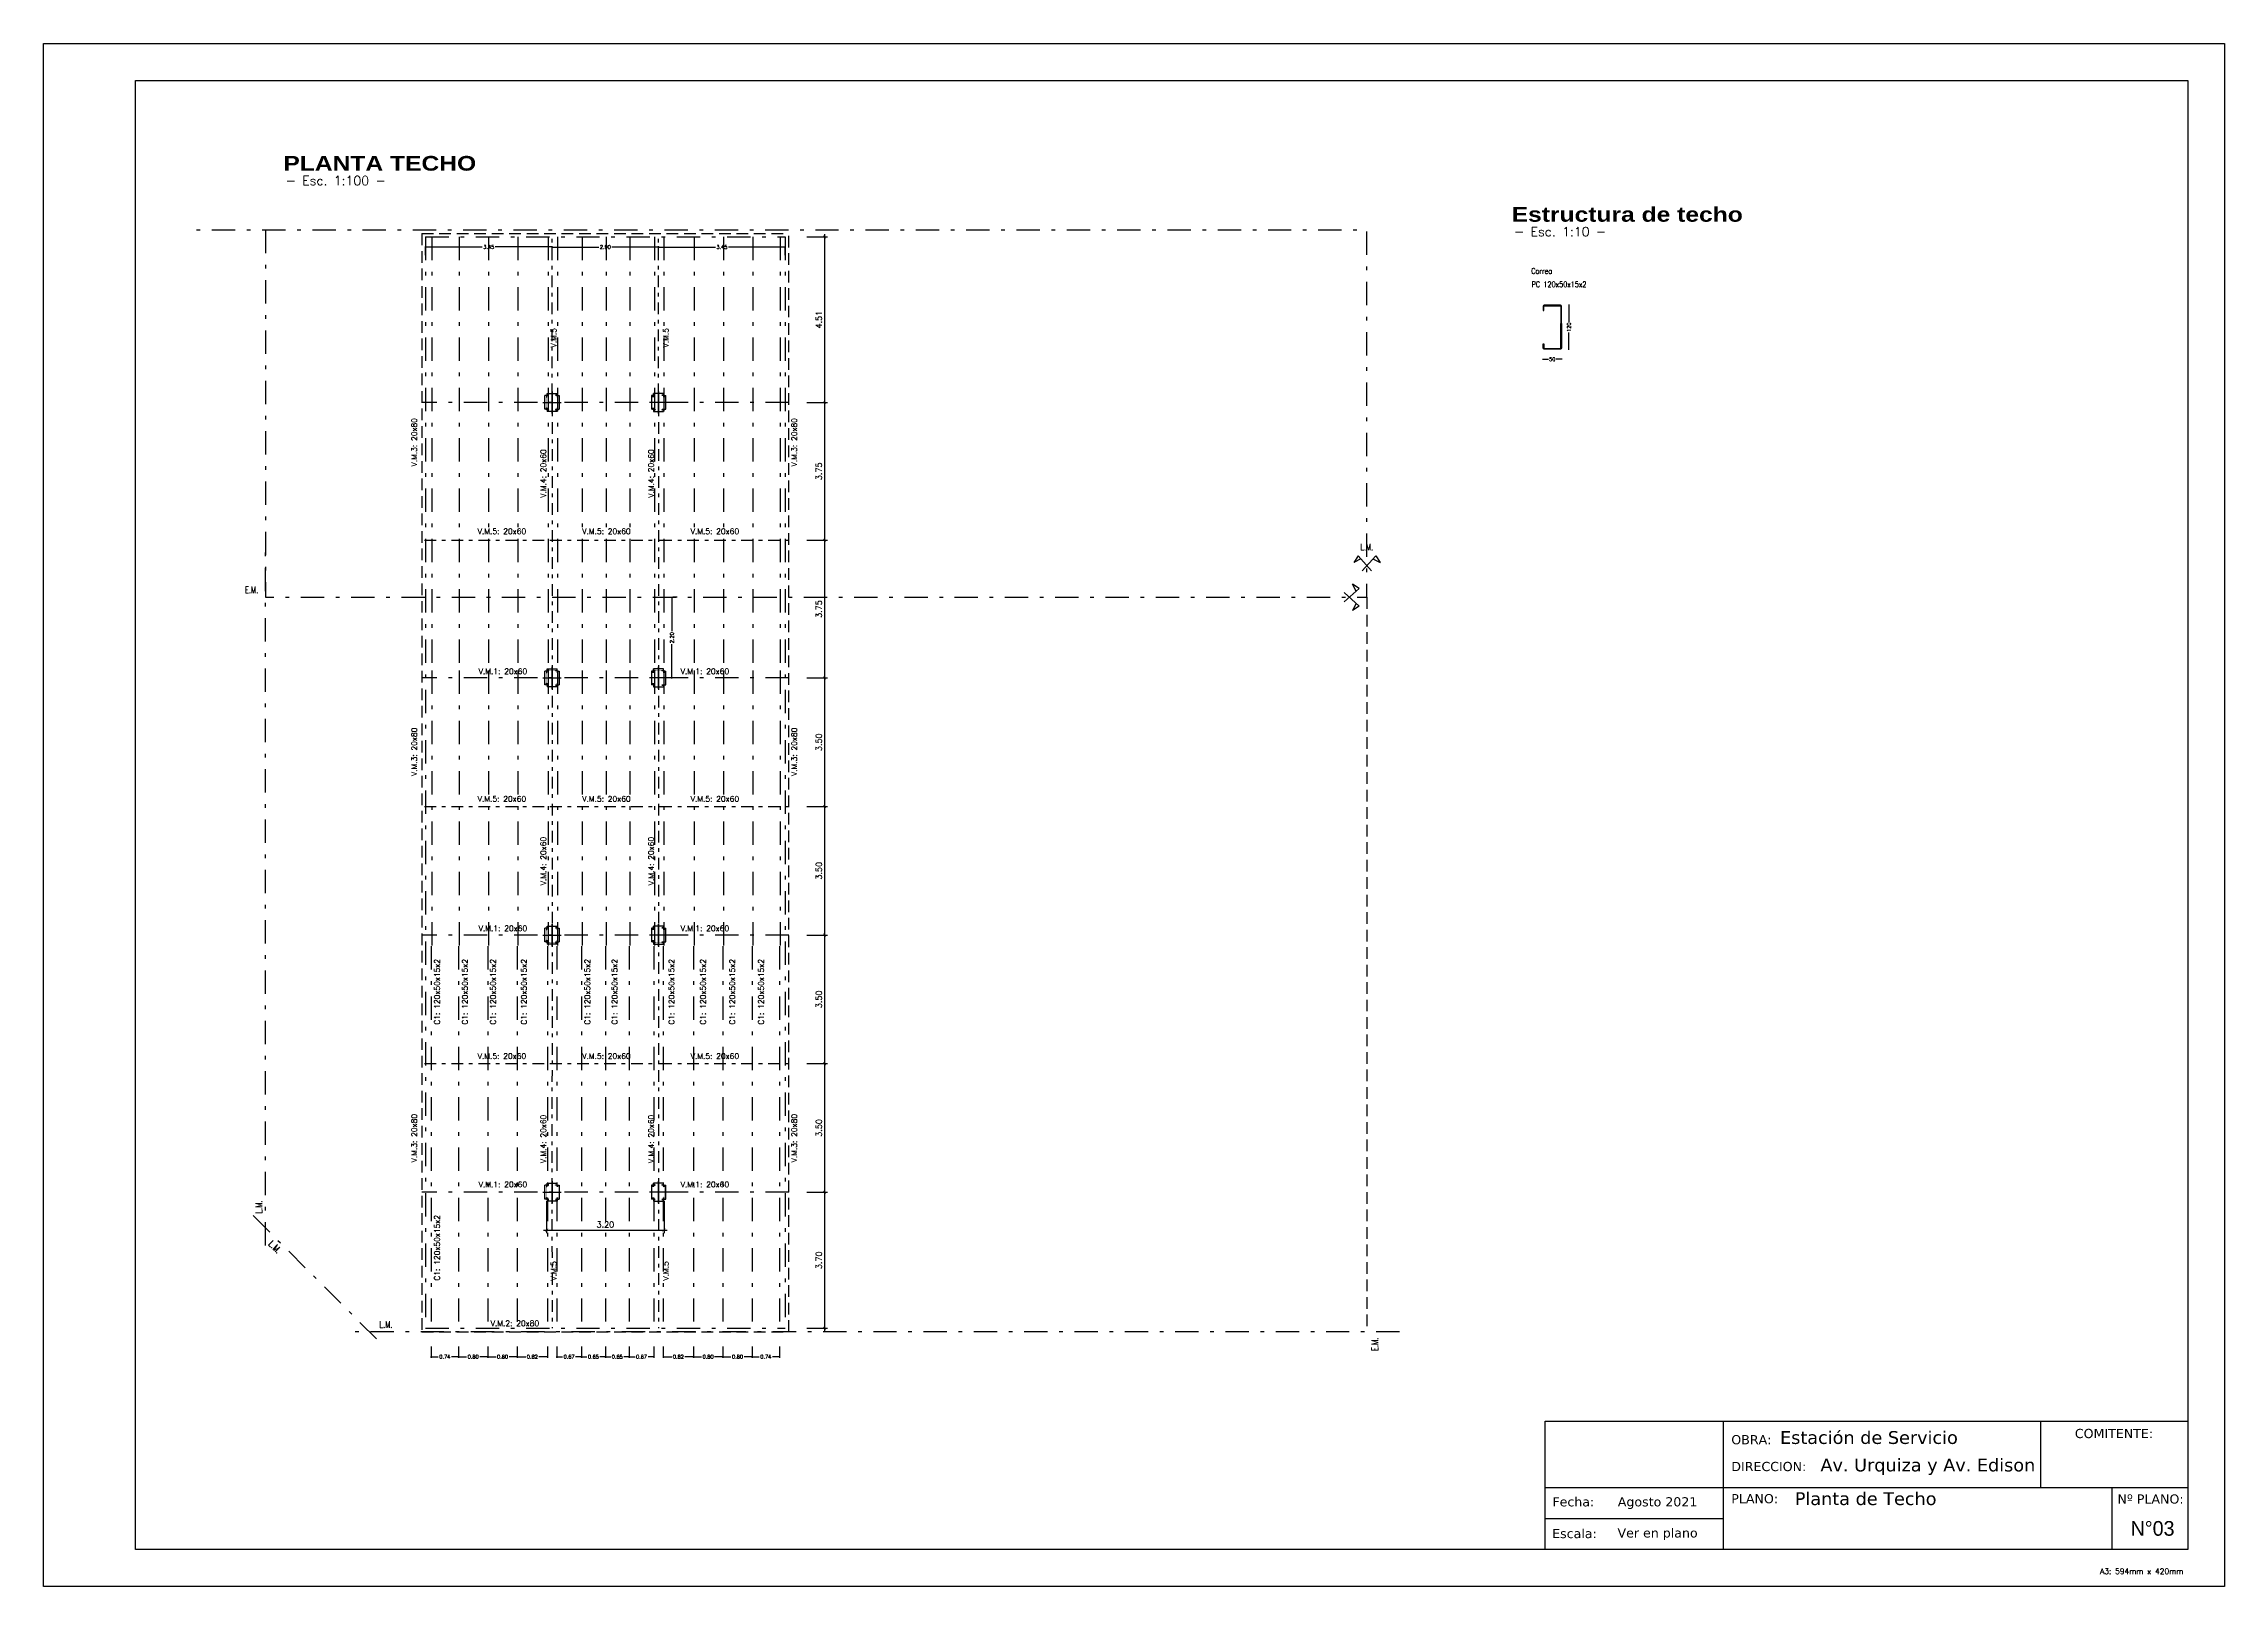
# Model space of a CAD drawing. Header units: millimetres. Extents: x 15 to 74, y 2 to 179.
# Drawn here: x 14.6 to 74, y 38.1 to 80.1 of the extents above; entities that cross this region are included whole.
import ezdxf
from ezdxf.enums import TextEntityAlignment as Align

# ---------------------------------------------------------------- set-up
doc = ezdxf.new("R2010")
doc.units = ezdxf.units.MM
for name, pattern in [('DASHDOT', [25.4, 12.7, -6.35, 0, -6.35]), ('DASHED2', [9.525, 6.35, -3.175]), ('HIDDEN', [0.375, 0.25, -0.125])]:
    doc.linetypes.add(name, pattern=pattern)
doc.layers.add('0-CYPE1', color=2, linetype='Continuous', lineweight=18)
for name, color, linetype in [('00-CORTE', 4, 'Continuous'), ('00-EJES', 2, 'DASHDOT'), ('00-NIVELES', 3, 'Continuous'), ('00-PROYECCION', 2, 'HIDDEN'), ('00-REFE', 2, 'Continuous'), ('00-TEXTO', 4, 'Continuous'), ('Cordones', 4, 'Continuous'), ('Cuadro de rotulación', 3, 'Continuous'), ('Diagonales', 12, 'Continuous'), ('EjeCorreas', 1, 'DASHDOT'), ('Ejes Column', 5, 'Continuous'), ('EjeV.M. 2', 4, 'DASHDOT'), ('EjeV.M.1', 5, 'DASHDOT'), ('EjeV.M.2', 3, 'DASHDOT'), ('EjeV.M.4', 6, 'DASHDOT'), ('EjeV.M.5', 4, 'DASHDOT'), ('MARCO DE CARATULA', 6, 'Continuous'), ('TEXTO', 7, 'Continuous'), ('TEXTO_ROTULO', 2, 'Continuous')]:
    doc.layers.add(name, color=color, linetype=linetype)
doc.styles.add('ARIAL', font='Simplex.shx')
doc.styles.add('COTAS', font='simplex.shx')
doc.styles.add('CYPETXT', font='PER_____.TTF', dxfattribs={"height": 0.2})
doc.styles.add('ROMANS', font='romans')
doc.styles.add('SANSSERIFBOLD', font='sasb____.pfb', dxfattribs={"width": 1.2})
doc.styles.add('Verdana', font='verdana.ttf')
doc.dimstyles.new('cotas-100', dxfattribs={"dimscale": 0.8, "dimtxt": 0.2, "dimasz": 0.1, "dimexe": 0.1, "dimexo": 0.05, "dimgap": 0.09, "dimtad": 1, "dimzin": 0, "dimdsep": 46, "dimtxsty": 'COTAS', "dimblk": 'ARCHTICK', "dimblk1": 'ARCHTICK', "dimblk2": 'ARCHTICK', "dimsah": 1, "dimcen": 0.09, "dimdle": 0.1, "dimse1": 1, "dimclrd": 1, "dimclre": 1, "dimclrt": 2, "dimadec": 0, "dimazin": 0, "dimtfac": 1, "dimtofl": 0, "dimtmove": 1, "dimatfit": 3, "dimldrblk": 'ARCHTICK', "dimfxl": 1, "dimtolj": 1, "dimtzin": 0, "dimarcsym": 0})
doc.dimstyles.new('COTAS01', dxfattribs={"dimscale": 0.5, "dimtxt": 0.2, "dimasz": 0.05, "dimexe": 0.05, "dimexo": 1, "dimgap": 0.05, "dimtad": 0, "dimzin": 0, "dimdsep": 46, "dimtxsty": 'COTAS', "dimblk1": 'ARCHTICK', "dimblk2": 'ARCHTICK', "dimsah": 1, "dimcen": 0.05, "dimdle": 0.03, "dimclrd": 1, "dimclre": 1, "dimclrt": 2, "dimadec": 0, "dimazin": 0, "dimtfac": 1, "dimtofl": 0, "dimtmove": 0, "dimatfit": 3, "dimldrblk": 'ARCHTICK', "dimfxl": 1, "dimtolj": 1, "dimtzin": 0, "dimarcsym": 0})

# ---------------------------------------------------------------- blocks, each defined once
blk = doc.blocks.new('_ARCHTICK')
at = {"color": 0, "linetype": 'ByBlock', "const_width": 0.15}
blk.add_lwpolyline([(-0.5, -0.5), (0.5, 0.5)], dxfattribs=at)
blk = doc.blocks.new('*D18')
at = {"layer": 'DEFPOINTS', "color": 0, "transparency": 16777216}
for p in [(25.145, 45.155), (25.888, 45.155), (25.888, 44.379)]:
    blk.add_point(p, dxfattribs=at)
at = {"layer": 'Diagonales', "color": 1, "lineweight": -2, "transparency": 16777216}
for p, q in [((25.145, 44.655), (25.145, 44.354)), ((25.888, 44.655), (25.888, 44.354)), ((25.13, 44.379), (25.337, 44.379)), ((25.903, 44.379), (25.696, 44.379))]:
    blk.add_line(p, q, dxfattribs=at)
at = {"layer": 'Diagonales', "color": 1, "lineweight": -2, "transparency": 16777216, "xscale": 0.025, "yscale": 0.025, "zscale": 0.025, "rotation": 180}
blk.add_blockref('_ARCHTICK', (25.145, 44.379), dxfattribs=at)
at = {"layer": 'Diagonales', "color": 1, "lineweight": -2, "transparency": 16777216, "xscale": 0.025, "yscale": 0.025, "zscale": 0.025}
blk.add_blockref('_ARCHTICK', (25.888, 44.379), dxfattribs=at)
at = {"layer": 'Diagonales', "color": 2, "transparency": 16777216, "insert": (25.516, 44.379), "char_height": 0.1, "attachment_point": 5, "style": 'COTAS'}
blk.add_mtext('\\A1;0.74', dxfattribs=at)
blk = doc.blocks.new('*D19')
at = {"layer": 'DEFPOINTS', "color": 0, "transparency": 16777216}
for p in [(25.888, 45.155), (26.688, 45.155), (26.688, 44.379)]:
    blk.add_point(p, dxfattribs=at)
at = {"layer": 'Diagonales', "color": 1, "lineweight": -2, "transparency": 16777216}
for p, q in [((25.888, 44.655), (25.888, 44.354)), ((26.688, 44.655), (26.688, 44.354)), ((25.873, 44.379), (26.11, 44.379)), ((26.703, 44.379), (26.465, 44.379))]:
    blk.add_line(p, q, dxfattribs=at)
at = {"layer": 'Diagonales', "color": 1, "lineweight": -2, "transparency": 16777216, "xscale": 0.025, "yscale": 0.025, "zscale": 0.025, "rotation": 180}
blk.add_blockref('_ARCHTICK', (25.888, 44.379), dxfattribs=at)
at = {"layer": 'Diagonales', "color": 1, "lineweight": -2, "transparency": 16777216, "xscale": 0.025, "yscale": 0.025, "zscale": 0.025}
blk.add_blockref('_ARCHTICK', (26.688, 44.379), dxfattribs=at)
at = {"layer": 'Diagonales', "color": 2, "transparency": 16777216, "insert": (26.288, 44.379), "char_height": 0.1, "attachment_point": 5, "style": 'COTAS'}
blk.add_mtext('\\A1;0.80', dxfattribs=at)
blk = doc.blocks.new('*D20')
at = {"layer": 'DEFPOINTS', "color": 0, "transparency": 16777216}
for p in [(26.688, 45.155), (27.488, 45.155), (27.488, 44.379)]:
    blk.add_point(p, dxfattribs=at)
at = {"layer": 'Diagonales', "color": 1, "lineweight": -2, "transparency": 16777216}
for p, q in [((26.688, 44.655), (26.688, 44.354)), ((27.488, 44.655), (27.488, 44.354)), ((26.673, 44.379), (26.91, 44.379)), ((27.503, 44.379), (27.265, 44.379))]:
    blk.add_line(p, q, dxfattribs=at)
at = {"layer": 'Diagonales', "color": 1, "lineweight": -2, "transparency": 16777216, "xscale": 0.025, "yscale": 0.025, "zscale": 0.025, "rotation": 180}
blk.add_blockref('_ARCHTICK', (26.688, 44.379), dxfattribs=at)
at = {"layer": 'Diagonales', "color": 1, "lineweight": -2, "transparency": 16777216, "xscale": 0.025, "yscale": 0.025, "zscale": 0.025}
blk.add_blockref('_ARCHTICK', (27.488, 44.379), dxfattribs=at)
at = {"layer": 'Diagonales', "color": 2, "transparency": 16777216, "insert": (27.088, 44.379), "char_height": 0.1, "attachment_point": 5, "style": 'COTAS'}
blk.add_mtext('\\A1;0.80', dxfattribs=at)
blk = doc.blocks.new('*D21')
at = {"layer": 'DEFPOINTS', "color": 0, "transparency": 16777216}
for p in [(27.488, 45.155), (28.31, 45.155), (28.31, 44.379)]:
    blk.add_point(p, dxfattribs=at)
at = {"layer": 'Diagonales', "color": 1, "lineweight": -2, "transparency": 16777216}
for p, q in [((27.488, 44.655), (27.488, 44.354)), ((28.31, 44.655), (28.31, 44.354)), ((27.473, 44.379), (27.722, 44.379)), ((28.325, 44.379), (28.076, 44.379))]:
    blk.add_line(p, q, dxfattribs=at)
at = {"layer": 'Diagonales', "color": 1, "lineweight": -2, "transparency": 16777216, "xscale": 0.025, "yscale": 0.025, "zscale": 0.025, "rotation": 180}
blk.add_blockref('_ARCHTICK', (27.488, 44.379), dxfattribs=at)
at = {"layer": 'Diagonales', "color": 1, "lineweight": -2, "transparency": 16777216, "xscale": 0.025, "yscale": 0.025, "zscale": 0.025}
blk.add_blockref('_ARCHTICK', (28.31, 44.379), dxfattribs=at)
at = {"layer": 'Diagonales', "color": 2, "transparency": 16777216, "insert": (27.899, 44.379), "char_height": 0.1, "attachment_point": 5, "style": 'COTAS'}
blk.add_mtext('\\A1;0.82', dxfattribs=at)
blk = doc.blocks.new('*D22')
at = {"layer": 'DEFPOINTS', "color": 0, "transparency": 16777216}
for p in [(28.566, 45.155), (29.238, 45.155), (29.238, 44.379)]:
    blk.add_point(p, dxfattribs=at)
at = {"layer": 'Diagonales', "color": 1, "lineweight": -2, "transparency": 16777216}
for p, q in [((28.566, 44.655), (28.566, 44.354)), ((29.238, 44.655), (29.238, 44.354)), ((28.551, 44.379), (28.724, 44.379)), ((29.253, 44.379), (29.079, 44.379))]:
    blk.add_line(p, q, dxfattribs=at)
at = {"layer": 'Diagonales', "color": 1, "lineweight": -2, "transparency": 16777216, "xscale": 0.025, "yscale": 0.025, "zscale": 0.025, "rotation": 180}
blk.add_blockref('_ARCHTICK', (28.566, 44.379), dxfattribs=at)
at = {"layer": 'Diagonales', "color": 1, "lineweight": -2, "transparency": 16777216, "xscale": 0.025, "yscale": 0.025, "zscale": 0.025}
blk.add_blockref('_ARCHTICK', (29.238, 44.379), dxfattribs=at)
at = {"layer": 'Diagonales', "color": 2, "transparency": 16777216, "insert": (28.902, 44.379), "char_height": 0.1, "attachment_point": 5, "style": 'COTAS'}
blk.add_mtext('\\A1;0.67', dxfattribs=at)
blk = doc.blocks.new('*D23')
at = {"layer": 'DEFPOINTS', "color": 0, "transparency": 16777216}
for p in [(29.238, 45.155), (29.888, 45.155), (29.888, 44.379)]:
    blk.add_point(p, dxfattribs=at)
at = {"layer": 'Diagonales', "color": 1, "lineweight": -2, "transparency": 16777216}
for p, q in [((29.238, 44.655), (29.238, 44.354)), ((29.888, 44.655), (29.888, 44.354)), ((29.223, 44.379), (29.385, 44.379)), ((29.903, 44.379), (29.74, 44.379))]:
    blk.add_line(p, q, dxfattribs=at)
at = {"layer": 'Diagonales', "color": 1, "lineweight": -2, "transparency": 16777216, "xscale": 0.025, "yscale": 0.025, "zscale": 0.025, "rotation": 180}
blk.add_blockref('_ARCHTICK', (29.238, 44.379), dxfattribs=at)
at = {"layer": 'Diagonales', "color": 1, "lineweight": -2, "transparency": 16777216, "xscale": 0.025, "yscale": 0.025, "zscale": 0.025}
blk.add_blockref('_ARCHTICK', (29.888, 44.379), dxfattribs=at)
at = {"layer": 'Diagonales', "color": 2, "transparency": 16777216, "insert": (29.563, 44.379), "char_height": 0.1, "attachment_point": 5, "style": 'COTAS'}
blk.add_mtext('\\A1;0.65', dxfattribs=at)
blk = doc.blocks.new('*D24')
at = {"layer": 'DEFPOINTS', "color": 0, "transparency": 16777216}
for p in [(29.888, 45.155), (30.538, 45.155), (30.538, 44.379)]:
    blk.add_point(p, dxfattribs=at)
at = {"layer": 'Diagonales', "color": 1, "lineweight": -2, "transparency": 16777216}
for p, q in [((29.888, 44.655), (29.888, 44.354)), ((30.538, 44.655), (30.538, 44.354)), ((29.873, 44.379), (30.035, 44.379)), ((30.553, 44.379), (30.39, 44.379))]:
    blk.add_line(p, q, dxfattribs=at)
at = {"layer": 'Diagonales', "color": 1, "lineweight": -2, "transparency": 16777216, "xscale": 0.025, "yscale": 0.025, "zscale": 0.025, "rotation": 180}
blk.add_blockref('_ARCHTICK', (29.888, 44.379), dxfattribs=at)
at = {"layer": 'Diagonales', "color": 1, "lineweight": -2, "transparency": 16777216, "xscale": 0.025, "yscale": 0.025, "zscale": 0.025}
blk.add_blockref('_ARCHTICK', (30.538, 44.379), dxfattribs=at)
at = {"layer": 'Diagonales', "color": 2, "transparency": 16777216, "insert": (30.213, 44.379), "char_height": 0.1, "attachment_point": 5, "style": 'COTAS'}
blk.add_mtext('\\A1;0.65', dxfattribs=at)
blk = doc.blocks.new('*D25')
at = {"layer": 'DEFPOINTS', "color": 0, "transparency": 16777216}
for p in [(30.538, 45.155), (31.21, 45.155), (31.21, 44.378)]:
    blk.add_point(p, dxfattribs=at)
at = {"layer": 'Diagonales', "color": 1, "lineweight": -2, "transparency": 16777216}
for p, q in [((30.538, 44.655), (30.538, 44.353)), ((31.21, 44.655), (31.21, 44.353)), ((30.523, 44.378), (30.697, 44.378)), ((31.225, 44.378), (31.051, 44.378))]:
    blk.add_line(p, q, dxfattribs=at)
at = {"layer": 'Diagonales', "color": 1, "lineweight": -2, "transparency": 16777216, "xscale": 0.025, "yscale": 0.025, "zscale": 0.025, "rotation": 180}
blk.add_blockref('_ARCHTICK', (30.538, 44.378), dxfattribs=at)
at = {"layer": 'Diagonales', "color": 1, "lineweight": -2, "transparency": 16777216, "xscale": 0.025, "yscale": 0.025, "zscale": 0.025}
blk.add_blockref('_ARCHTICK', (31.21, 44.378), dxfattribs=at)
at = {"layer": 'Diagonales', "color": 2, "transparency": 16777216, "insert": (30.874, 44.378), "char_height": 0.1, "attachment_point": 5, "style": 'COTAS'}
blk.add_mtext('\\A1;0.67', dxfattribs=at)
blk = doc.blocks.new('*D28')
at = {"layer": 'DEFPOINTS', "color": 0, "transparency": 16777216}
for p in [(33.888, 45.155), (34.631, 45.155), (33.888, 44.379)]:
    blk.add_point(p, dxfattribs=at)
at = {"layer": 'Diagonales', "color": 1, "lineweight": -2, "transparency": 16777216}
for p, q in [((33.888, 44.655), (33.888, 44.354)), ((34.631, 44.655), (34.631, 44.354)), ((33.873, 44.379), (34.08, 44.379)), ((34.646, 44.379), (34.439, 44.379))]:
    blk.add_line(p, q, dxfattribs=at)
at = {"layer": 'Diagonales', "color": 1, "lineweight": -2, "transparency": 16777216, "xscale": 0.025, "yscale": 0.025, "zscale": 0.025, "rotation": 180}
blk.add_blockref('_ARCHTICK', (33.888, 44.379), dxfattribs=at)
at = {"layer": 'Diagonales', "color": 1, "lineweight": -2, "transparency": 16777216, "xscale": 0.025, "yscale": 0.025, "zscale": 0.025}
blk.add_blockref('_ARCHTICK', (34.631, 44.379), dxfattribs=at)
at = {"layer": 'Diagonales', "color": 2, "transparency": 16777216, "insert": (34.259, 44.379), "char_height": 0.1, "attachment_point": 5, "style": 'COTAS'}
blk.add_mtext('\\A1;0.74', dxfattribs=at)
blk = doc.blocks.new('*D29')
at = {"layer": 'DEFPOINTS', "color": 0, "transparency": 16777216}
for p in [(33.088, 45.155), (33.888, 45.155), (33.088, 44.379)]:
    blk.add_point(p, dxfattribs=at)
at = {"layer": 'Diagonales', "color": 1, "lineweight": -2, "transparency": 16777216}
for p, q in [((33.088, 44.655), (33.088, 44.354)), ((33.888, 44.655), (33.888, 44.354)), ((33.073, 44.379), (33.31, 44.379)), ((33.903, 44.379), (33.665, 44.379))]:
    blk.add_line(p, q, dxfattribs=at)
at = {"layer": 'Diagonales', "color": 1, "lineweight": -2, "transparency": 16777216, "xscale": 0.025, "yscale": 0.025, "zscale": 0.025, "rotation": 180}
blk.add_blockref('_ARCHTICK', (33.088, 44.379), dxfattribs=at)
at = {"layer": 'Diagonales', "color": 1, "lineweight": -2, "transparency": 16777216, "xscale": 0.025, "yscale": 0.025, "zscale": 0.025}
blk.add_blockref('_ARCHTICK', (33.888, 44.379), dxfattribs=at)
at = {"layer": 'Diagonales', "color": 2, "transparency": 16777216, "insert": (33.488, 44.379), "char_height": 0.1, "attachment_point": 5, "style": 'COTAS'}
blk.add_mtext('\\A1;0.80', dxfattribs=at)
blk = doc.blocks.new('*D26')
at = {"layer": 'DEFPOINTS', "color": 0, "transparency": 16777216}
for p in [(32.288, 45.155), (33.088, 45.155), (32.288, 44.379)]:
    blk.add_point(p, dxfattribs=at)
at = {"layer": 'Diagonales', "color": 1, "lineweight": -2, "transparency": 16777216}
for p, q in [((32.288, 44.655), (32.288, 44.354)), ((33.088, 44.655), (33.088, 44.354)), ((32.273, 44.379), (32.51, 44.379)), ((33.103, 44.379), (32.865, 44.379))]:
    blk.add_line(p, q, dxfattribs=at)
at = {"layer": 'Diagonales', "color": 1, "lineweight": -2, "transparency": 16777216, "xscale": 0.025, "yscale": 0.025, "zscale": 0.025, "rotation": 180}
blk.add_blockref('_ARCHTICK', (32.288, 44.379), dxfattribs=at)
at = {"layer": 'Diagonales', "color": 1, "lineweight": -2, "transparency": 16777216, "xscale": 0.025, "yscale": 0.025, "zscale": 0.025}
blk.add_blockref('_ARCHTICK', (33.088, 44.379), dxfattribs=at)
at = {"layer": 'Diagonales', "color": 2, "transparency": 16777216, "insert": (32.688, 44.379), "char_height": 0.1, "attachment_point": 5, "style": 'COTAS'}
blk.add_mtext('\\A1;0.80', dxfattribs=at)
blk = doc.blocks.new('*D27')
at = {"layer": 'DEFPOINTS', "color": 0, "transparency": 16777216}
for p in [(31.466, 45.155), (32.288, 45.155), (31.466, 44.379)]:
    blk.add_point(p, dxfattribs=at)
at = {"layer": 'Diagonales', "color": 1, "lineweight": -2, "transparency": 16777216}
for p, q in [((31.466, 44.655), (31.466, 44.354)), ((32.288, 44.655), (32.288, 44.354)), ((31.451, 44.379), (31.699, 44.379)), ((32.303, 44.379), (32.054, 44.379))]:
    blk.add_line(p, q, dxfattribs=at)
at = {"layer": 'Diagonales', "color": 1, "lineweight": -2, "transparency": 16777216, "xscale": 0.025, "yscale": 0.025, "zscale": 0.025, "rotation": 180}
blk.add_blockref('_ARCHTICK', (31.466, 44.379), dxfattribs=at)
at = {"layer": 'Diagonales', "color": 1, "lineweight": -2, "transparency": 16777216, "xscale": 0.025, "yscale": 0.025, "zscale": 0.025}
blk.add_blockref('_ARCHTICK', (32.288, 44.379), dxfattribs=at)
at = {"layer": 'Diagonales', "color": 2, "transparency": 16777216, "insert": (31.877, 44.379), "char_height": 0.1, "attachment_point": 5, "style": 'COTAS'}
blk.add_mtext('\\A1;0.82', dxfattribs=at)
blk = doc.blocks.new('*D87')
at = {"layer": 'DEFPOINTS', "color": 0, "transparency": 16777216}
for p in [(34.888, 48.86), (34.888, 45.155), (35.856, 45.155)]:
    blk.add_point(p, dxfattribs=at)
at = {"layer": 'Diagonales', "color": 1, "lineweight": -2, "transparency": 16777216}
for p, q in [((35.376, 48.86), (35.936, 48.86)), ((35.856, 48.94), (35.856, 45.075)), ((35.376, 45.155), (35.936, 45.155))]:
    blk.add_line(p, q, dxfattribs=at)
at = {"layer": 'Diagonales', "color": 1, "lineweight": -2, "transparency": 16777216, "xscale": 0.08000000000000002, "yscale": 0.08000000000000002, "zscale": 0.08000000000000002}
for p, rotation in [((35.856, 48.86), 90), ((35.856, 45.155), 270)]:
    blk.add_blockref('_ARCHTICK', p, dxfattribs=dict(at, rotation=rotation))
at = {"layer": 'Diagonales', "color": 2, "transparency": 16777216, "insert": (35.704, 47.007), "char_height": 0.16, "attachment_point": 5, "rotation": 90, "style": 'COTAS'}
blk.add_mtext('\\A1;3.70', dxfattribs=at)
blk = doc.blocks.new('*D97')
at = {"layer": 'DEFPOINTS', "color": 0, "ltscale": 0.05, "transparency": 16777216}
for p in [(28.288, 48.66), (31.488, 48.66), (31.488, 47.826)]:
    blk.add_point(p, dxfattribs=at)
at = {"layer": 'Diagonales', "color": 1, "lineweight": -2, "ltscale": 0.05, "transparency": 16777216}
for p, q in [((28.288, 48.62), (28.288, 47.746)), ((31.488, 48.62), (31.488, 47.746)), ((28.208, 47.826), (31.568, 47.826))]:
    blk.add_line(p, q, dxfattribs=at)
at = {"layer": 'Diagonales', "color": 1, "lineweight": -2, "ltscale": 0.05, "transparency": 16777216, "xscale": 0.08000000000000002, "yscale": 0.08000000000000002, "zscale": 0.08000000000000002, "rotation": 180}
blk.add_blockref('_ARCHTICK', (28.288, 47.826), dxfattribs=at)
at = {"layer": 'Diagonales', "color": 1, "lineweight": -2, "ltscale": 0.05, "transparency": 16777216, "xscale": 0.08000000000000002, "yscale": 0.08000000000000002, "zscale": 0.08000000000000002}
blk.add_blockref('_ARCHTICK', (31.488, 47.826), dxfattribs=at)
at = {"layer": 'Diagonales', "color": 2, "ltscale": 0.05, "transparency": 16777216, "insert": (29.888, 47.978), "char_height": 0.16, "attachment_point": 5, "style": 'COTAS'}
blk.add_mtext('\\A1;3.20', dxfattribs=at)
blk = doc.blocks.new('*D88')
at = {"layer": 'DEFPOINTS', "color": 0, "transparency": 16777216}
for p in [(34.888, 52.36), (34.888, 48.86), (35.856, 48.86)]:
    blk.add_point(p, dxfattribs=at)
at = {"layer": 'Diagonales', "color": 1, "lineweight": -2, "transparency": 16777216}
for p, q in [((35.376, 52.36), (35.936, 52.36)), ((35.856, 52.44), (35.856, 48.78)), ((35.376, 48.86), (35.936, 48.86))]:
    blk.add_line(p, q, dxfattribs=at)
at = {"layer": 'Diagonales', "color": 1, "lineweight": -2, "transparency": 16777216, "xscale": 0.08000000000000002, "yscale": 0.08000000000000002, "zscale": 0.08000000000000002}
for p, rotation in [((35.856, 52.36), 90), ((35.856, 48.86), 270)]:
    blk.add_blockref('_ARCHTICK', p, dxfattribs=dict(at, rotation=rotation))
at = {"layer": 'Diagonales', "color": 2, "transparency": 16777216, "insert": (35.704, 50.61), "char_height": 0.16, "attachment_point": 5, "rotation": 90, "style": 'COTAS'}
blk.add_mtext('\\A1;3.50', dxfattribs=at)
blk = doc.blocks.new('*D89')
at = {"layer": 'DEFPOINTS', "color": 0, "transparency": 16777216}
for p in [(34.888, 55.86), (34.888, 52.36), (35.856, 52.36)]:
    blk.add_point(p, dxfattribs=at)
at = {"layer": 'Diagonales', "color": 1, "lineweight": -2, "transparency": 16777216}
for p, q in [((35.376, 55.86), (35.936, 55.86)), ((35.856, 55.94), (35.856, 52.28)), ((35.376, 52.36), (35.936, 52.36))]:
    blk.add_line(p, q, dxfattribs=at)
at = {"layer": 'Diagonales', "color": 1, "lineweight": -2, "transparency": 16777216, "xscale": 0.08000000000000002, "yscale": 0.08000000000000002, "zscale": 0.08000000000000002}
for p, rotation in [((35.856, 55.86), 90), ((35.856, 52.36), 270)]:
    blk.add_blockref('_ARCHTICK', p, dxfattribs=dict(at, rotation=rotation))
at = {"layer": 'Diagonales', "color": 2, "transparency": 16777216, "insert": (35.704, 54.11), "char_height": 0.16, "attachment_point": 5, "rotation": 90, "style": 'COTAS'}
blk.add_mtext('\\A1;3.50', dxfattribs=at)
blk = doc.blocks.new('*D90')
at = {"layer": 'DEFPOINTS', "color": 0, "transparency": 16777216}
for p in [(34.888, 59.36), (34.888, 55.86), (35.856, 55.86)]:
    blk.add_point(p, dxfattribs=at)
at = {"layer": 'Diagonales', "color": 1, "lineweight": -2, "transparency": 16777216}
for p, q in [((35.856, 59.44), (35.856, 55.78)), ((35.376, 59.36), (35.936, 59.36)), ((35.376, 55.86), (35.936, 55.86))]:
    blk.add_line(p, q, dxfattribs=at)
at = {"layer": 'Diagonales', "color": 1, "lineweight": -2, "transparency": 16777216, "xscale": 0.08000000000000002, "yscale": 0.08000000000000002, "zscale": 0.08000000000000002}
for p, rotation in [((35.856, 59.36), 90), ((35.856, 55.86), 270)]:
    blk.add_blockref('_ARCHTICK', p, dxfattribs=dict(at, rotation=rotation))
at = {"layer": 'Diagonales', "color": 2, "transparency": 16777216, "insert": (35.704, 57.61), "char_height": 0.16, "attachment_point": 5, "rotation": 90, "style": 'COTAS'}
blk.add_mtext('\\A1;3.50', dxfattribs=at)
blk = doc.blocks.new('*D91')
at = {"layer": 'DEFPOINTS', "color": 0, "transparency": 16777216}
for p in [(34.888, 62.86), (34.888, 59.36), (35.856, 59.36)]:
    blk.add_point(p, dxfattribs=at)
at = {"layer": 'Diagonales', "color": 1, "lineweight": -2, "transparency": 16777216}
for p, q in [((35.376, 62.86), (35.936, 62.86)), ((35.856, 62.94), (35.856, 59.28)), ((35.376, 59.36), (35.936, 59.36))]:
    blk.add_line(p, q, dxfattribs=at)
at = {"layer": 'Diagonales', "color": 1, "lineweight": -2, "transparency": 16777216, "xscale": 0.08000000000000002, "yscale": 0.08000000000000002, "zscale": 0.08000000000000002}
for p, rotation in [((35.856, 62.86), 90), ((35.856, 59.36), 270)]:
    blk.add_blockref('_ARCHTICK', p, dxfattribs=dict(at, rotation=rotation))
at = {"layer": 'Diagonales', "color": 2, "transparency": 16777216, "insert": (35.704, 61.11), "char_height": 0.16, "attachment_point": 5, "rotation": 90, "style": 'COTAS'}
blk.add_mtext('\\A1;3.50', dxfattribs=at)
blk = doc.blocks.new('*D92')
at = {"layer": 'DEFPOINTS', "color": 0, "transparency": 16777216}
for p in [(34.888, 66.61), (34.888, 62.86), (35.856, 62.86)]:
    blk.add_point(p, dxfattribs=at)
at = {"layer": 'Diagonales', "color": 1, "lineweight": -2, "transparency": 16777216}
for p, q in [((35.376, 66.61), (35.936, 66.61)), ((35.856, 66.69), (35.856, 62.78)), ((35.376, 62.86), (35.936, 62.86))]:
    blk.add_line(p, q, dxfattribs=at)
at = {"layer": 'Diagonales', "color": 1, "lineweight": -2, "transparency": 16777216, "xscale": 0.08000000000000002, "yscale": 0.08000000000000002, "zscale": 0.08000000000000002}
for p, rotation in [((35.856, 66.61), 90), ((35.856, 62.86), 270)]:
    blk.add_blockref('_ARCHTICK', p, dxfattribs=dict(at, rotation=rotation))
at = {"layer": 'Diagonales', "color": 2, "transparency": 16777216, "insert": (35.704, 64.735), "char_height": 0.16, "attachment_point": 5, "rotation": 90, "style": 'COTAS'}
blk.add_mtext('\\A1;3.75', dxfattribs=at)
blk = doc.blocks.new('*D93')
at = {"layer": 'DEFPOINTS', "color": 0, "transparency": 16777216}
for p in [(34.888, 70.36), (34.888, 66.61), (35.856, 66.61)]:
    blk.add_point(p, dxfattribs=at)
at = {"layer": 'Diagonales', "color": 1, "lineweight": -2, "transparency": 16777216}
for p, q in [((35.376, 70.36), (35.936, 70.36)), ((35.856, 70.44), (35.856, 66.53)), ((35.376, 66.61), (35.936, 66.61))]:
    blk.add_line(p, q, dxfattribs=at)
at = {"layer": 'Diagonales', "color": 1, "lineweight": -2, "transparency": 16777216, "xscale": 0.08000000000000002, "yscale": 0.08000000000000002, "zscale": 0.08000000000000002}
for p, rotation in [((35.856, 70.36), 90), ((35.856, 66.61), 270)]:
    blk.add_blockref('_ARCHTICK', p, dxfattribs=dict(at, rotation=rotation))
at = {"layer": 'Diagonales', "color": 2, "transparency": 16777216, "insert": (35.704, 68.485), "char_height": 0.16, "attachment_point": 5, "rotation": 90, "style": 'COTAS'}
blk.add_mtext('\\A1;3.75', dxfattribs=at)
blk = doc.blocks.new('*D94')
at = {"layer": 'DEFPOINTS', "color": 0, "transparency": 16777216}
for p in [(34.888, 74.866), (34.888, 70.36), (35.856, 70.36)]:
    blk.add_point(p, dxfattribs=at)
at = {"layer": 'Diagonales', "color": 1, "lineweight": -2, "transparency": 16777216}
for p, q in [((35.376, 74.866), (35.936, 74.866)), ((35.856, 74.946), (35.856, 70.28)), ((35.376, 70.36), (35.936, 70.36))]:
    blk.add_line(p, q, dxfattribs=at)
at = {"layer": 'Diagonales', "color": 1, "lineweight": -2, "transparency": 16777216, "xscale": 0.08000000000000002, "yscale": 0.08000000000000002, "zscale": 0.08000000000000002}
for p, rotation in [((35.856, 74.866), 90), ((35.856, 70.36), 270)]:
    blk.add_blockref('_ARCHTICK', p, dxfattribs=dict(at, rotation=rotation))
at = {"layer": 'Diagonales', "color": 2, "transparency": 16777216, "insert": (35.704, 72.613), "char_height": 0.16, "attachment_point": 5, "rotation": 90, "style": 'COTAS'}
blk.add_mtext('\\A1;4.51', dxfattribs=at)
blk = doc.blocks.new('*D98')
at = {"layer": 'DEFPOINTS', "color": 0, "transparency": 16777216}
for p in [(24.988, 74.866), (28.438, 74.965), (28.438, 74.593)]:
    blk.add_point(p, dxfattribs=at)
at = {"layer": 'Diagonales', "color": 1, "lineweight": -2, "transparency": 16777216}
for p, q in [((24.973, 74.593), (26.536, 74.593)), ((24.988, 74.366), (24.988, 74.568)), ((28.453, 74.593), (26.89, 74.593)), ((28.438, 74.465), (28.438, 74.568))]:
    blk.add_line(p, q, dxfattribs=at)
at = {"layer": 'Diagonales', "color": 1, "lineweight": -2, "transparency": 16777216, "xscale": 0.025, "yscale": 0.025, "zscale": 0.025, "rotation": 180}
blk.add_blockref('_ARCHTICK', (24.988, 74.593), dxfattribs=at)
at = {"layer": 'Diagonales', "color": 1, "lineweight": -2, "transparency": 16777216, "xscale": 0.025, "yscale": 0.025, "zscale": 0.025}
blk.add_blockref('_ARCHTICK', (28.438, 74.593), dxfattribs=at)
at = {"layer": 'Diagonales', "color": 2, "transparency": 16777216, "insert": (26.713, 74.593), "char_height": 0.1, "attachment_point": 5, "style": 'COTAS'}
blk.add_mtext('\\A1;3.45', dxfattribs=at)
blk = doc.blocks.new('*D95')
at = {"layer": 'DEFPOINTS', "color": 0, "transparency": 16777216}
for p in [(31.338, 74.866), (31.338, 74.591), (28.438, 73.866)]:
    blk.add_point(p, dxfattribs=at)
at = {"layer": 'Diagonales', "color": 1, "lineweight": -2, "transparency": 16777216}
for p, q in [((28.423, 74.591), (29.71, 74.591)), ((28.438, 74.366), (28.438, 74.616)), ((31.353, 74.591), (30.065, 74.591)), ((31.338, 74.366), (31.338, 74.566))]:
    blk.add_line(p, q, dxfattribs=at)
at = {"layer": 'Diagonales', "color": 1, "lineweight": -2, "transparency": 16777216, "xscale": 0.025, "yscale": 0.025, "zscale": 0.025, "rotation": 180}
blk.add_blockref('_ARCHTICK', (28.438, 74.591), dxfattribs=at)
at = {"layer": 'Diagonales', "color": 1, "lineweight": -2, "transparency": 16777216, "xscale": 0.025, "yscale": 0.025, "zscale": 0.025}
blk.add_blockref('_ARCHTICK', (31.338, 74.591), dxfattribs=at)
at = {"layer": 'Diagonales', "color": 2, "transparency": 16777216, "insert": (29.888, 74.591), "char_height": 0.1, "attachment_point": 5, "style": 'COTAS'}
blk.add_mtext('\\A1;2.90', dxfattribs=at)
blk = doc.blocks.new('*D96')
at = {"layer": 'DEFPOINTS', "color": 0, "transparency": 16777216}
for p in [(34.788, 74.866), (34.788, 74.591), (31.338, 73.866)]:
    blk.add_point(p, dxfattribs=at)
at = {"layer": 'Diagonales', "color": 1, "lineweight": -2, "transparency": 16777216}
for p, q in [((31.323, 74.591), (32.885, 74.591)), ((31.338, 74.366), (31.338, 74.616)), ((34.803, 74.591), (33.24, 74.591)), ((34.788, 74.366), (34.788, 74.566))]:
    blk.add_line(p, q, dxfattribs=at)
at = {"layer": 'Diagonales', "color": 1, "lineweight": -2, "transparency": 16777216, "xscale": 0.025, "yscale": 0.025, "zscale": 0.025, "rotation": 180}
blk.add_blockref('_ARCHTICK', (31.338, 74.591), dxfattribs=at)
at = {"layer": 'Diagonales', "color": 1, "lineweight": -2, "transparency": 16777216, "xscale": 0.025, "yscale": 0.025, "zscale": 0.025}
blk.add_blockref('_ARCHTICK', (34.788, 74.591), dxfattribs=at)
at = {"layer": 'Diagonales', "color": 2, "transparency": 16777216, "insert": (33.063, 74.591), "char_height": 0.1, "attachment_point": 5, "style": 'COTAS'}
blk.add_mtext('\\A1;3.45', dxfattribs=at)
blk = doc.blocks.new('*D99')
at = {"layer": 'DEFPOINTS', "color": 0, "transparency": 16777216}
for p in [(31.343, 65.055), (31.7, 65.055), (31.343, 62.86)]:
    blk.add_point(p, dxfattribs=at)
at = {"layer": 'Diagonales', "color": 1, "lineweight": -2, "transparency": 16777216}
for p, q in [((31.7, 65.07), (31.7, 64.135)), ((31.843, 65.055), (31.725, 65.055)), ((31.7, 62.845), (31.7, 63.78)), ((31.843, 62.86), (31.725, 62.86))]:
    blk.add_line(p, q, dxfattribs=at)
at = {"layer": 'Diagonales', "color": 1, "lineweight": -2, "transparency": 16777216, "xscale": 0.025, "yscale": 0.025, "zscale": 0.025}
for p, rotation in [((31.7, 65.055), 90), ((31.7, 62.86), 270)]:
    blk.add_blockref('_ARCHTICK', p, dxfattribs=dict(at, rotation=rotation))
at = {"layer": 'Diagonales', "color": 2, "transparency": 16777216, "insert": (31.7, 63.957), "char_height": 0.1, "attachment_point": 5, "rotation": 90, "style": 'COTAS'}
blk.add_mtext('\\A1;2.20', dxfattribs=at)
blk = doc.blocks.new('*D205')
at = {"layer": 'DEFPOINTS', "color": 0, "transparency": 16777216}
for p in [(55.431, 71.909), (55.931, 71.949), (55.931, 71.538)]:
    blk.add_point(p, dxfattribs=at)
at = {"layer": 'Diagonales', "color": 1, "lineweight": -2, "transparency": 16777216}
for p, q in [((55.416, 71.538), (55.576, 71.538)), ((55.946, 71.538), (55.787, 71.538))]:
    blk.add_line(p, q, dxfattribs=at)
at = {"layer": 'Diagonales', "color": 1, "lineweight": -2, "transparency": 16777216, "xscale": 0.025, "yscale": 0.025, "zscale": 0.025, "rotation": 180}
blk.add_blockref('_ARCHTICK', (55.431, 71.538), dxfattribs=at)
at = {"layer": 'Diagonales', "color": 1, "lineweight": -2, "transparency": 16777216, "xscale": 0.025, "yscale": 0.025, "zscale": 0.025}
blk.add_blockref('_ARCHTICK', (55.931, 71.538), dxfattribs=at)
at = {"layer": 'Diagonales', "color": 2, "transparency": 16777216, "insert": (55.681, 71.538), "char_height": 0.1, "attachment_point": 5, "style": 'COTAS'}
blk.add_mtext('\\A1;50', dxfattribs=at)
blk = doc.blocks.new('*D206')
at = {"layer": 'DEFPOINTS', "color": 0, "transparency": 16777216}
for p in [(55.891, 73.009), (55.891, 71.809), (56.134, 71.809)]:
    blk.add_point(p, dxfattribs=at)
at = {"layer": 'Diagonales', "color": 1, "lineweight": -2, "transparency": 16777216}
for p, q in [((56.134, 73.024), (56.134, 72.553)), ((56.134, 71.794), (56.134, 72.265))]:
    blk.add_line(p, q, dxfattribs=at)
at = {"layer": 'Diagonales', "color": 1, "lineweight": -2, "transparency": 16777216, "xscale": 0.025, "yscale": 0.025, "zscale": 0.025}
for p, rotation in [((56.134, 73.009), 90), ((56.134, 71.809), 270)]:
    blk.add_blockref('_ARCHTICK', p, dxfattribs=dict(at, rotation=rotation))
at = {"layer": 'Diagonales', "color": 2, "transparency": 16777216, "insert": (56.134, 72.409), "char_height": 0.1, "attachment_point": 5, "rotation": 90, "style": 'COTAS'}
blk.add_mtext('\\A1;120', dxfattribs=at)

msp = doc.modelspace()

# ---------------------------------------------------------------- linework, layer by layer
at = {"color": 1}
msp.add_lwpolyline([(73.988, 80.129), (73.988, 38.129), (14.588, 38.129), (14.588, 80.129)], close=True, dxfattribs=at)
at = {"color": 7}
msp.add_lwpolyline([(17.088, 79.129), (72.988, 79.129), (72.988, 39.129), (17.088, 39.129)], close=True, dxfattribs=at)
at = {"color": 2}
for points in [[(55.52, 73.009), (55.471, 73.009, 0.414214), (55.431, 72.969), (55.431, 72.859), (55.451, 72.859), (55.451, 72.969, -0.414214), (55.471, 72.989), (55.52, 72.989)], [(55.931, 72.509), (55.931, 72.969, 0.414214), (55.891, 73.009), (55.52, 73.009)], [(55.52, 72.989), (55.891, 72.989, -0.414214), (55.911, 72.969), (55.911, 72.509)], [(55.52, 71.829), (55.891, 71.829, 0.414214), (55.911, 71.849), (55.911, 72.509)], [(55.931, 72.509), (55.931, 71.849, -0.414214), (55.891, 71.809), (55.52, 71.809)], [(55.52, 71.809), (55.471, 71.809, -0.414214), (55.431, 71.849), (55.431, 71.959), (55.451, 71.959), (55.451, 71.849, 0.414214), (55.471, 71.829), (55.52, 71.829)]]:
    msp.add_lwpolyline(points, format="xyb", dxfattribs=at)
at = {"layer": '00-CORTE', "color": 2}
for p, q in [((50.392, 66.186), (50.273, 66.002)), ((50.469, 66.1), (50.273, 66.002)), ((50.76, 65.773), (50.392, 66.186)), ((50.506, 65.773), (50.874, 66.186)), ((50.797, 66.1), (50.994, 66.002)), ((50.874, 66.186), (50.994, 66.002)), ((50.422, 65.296), (50.238, 65.416)), ((50.336, 65.219), (50.238, 65.416)), ((50.008, 64.928), (50.422, 65.296)), ((50.008, 65.182), (50.422, 64.814)), ((50.336, 64.891), (50.238, 64.694)), ((50.422, 64.814), (50.238, 64.694))]:
    msp.add_line(p, q, dxfattribs=at)
at = {"layer": '00-EJES', "linetype": 'DASHDOT', "ltscale": 0.05}
msp.add_line((51.523, 45.055), (22.988, 45.055), dxfattribs=at)
at = {"layer": '00-EJES', "linetype": 'DASHDOT', "ltscale": 0.05, "flags": 128}
msp.add_lwpolyline([(20.633, 75.055), (20.633, 65.055), (50.633, 65.055), (50.633, 75.055), (18.471, 75.055)], dxfattribs=at)
at = {"layer": '00-EJES', "linetype": 'DASHDOT', "ltscale": 0.05}
for points in [[(20.633, 47.409), (20.633, 66.328)], [(20.297, 48.221), (23.8, 44.719)]]:
    msp.add_lwpolyline(points, dxfattribs=at)
at = {"layer": '00-PROYECCION', "color": 8, "linetype": 'DASHED2', "ltscale": 0.05}
for p, q in [((24.888, 74.956), (24.888, 45.055)), ((24.888, 74.956), (34.888, 74.956)), ((34.888, 45.055), (34.888, 74.956)), ((24.888, 45.055), (34.888, 45.055))]:
    msp.add_line(p, q, dxfattribs=at)
at = {"layer": '00-PROYECCION', "color": 4, "linetype": 'DASHED2', "ltscale": 0.05}
msp.add_line((50.633, 65.055), (50.633, 45.055), dxfattribs=at)
at = {"layer": 'Cordones'}
for points in [[(28.288, 70.503), (28.289, 70.503, 0.414214), (28.293, 70.507), (28.293, 70.547, -0.414214), (28.301, 70.555), (28.341, 70.555, 0.414214), (28.345, 70.559), (28.345, 70.56), (28.288, 70.56)], [(28.288, 70.217), (28.289, 70.217, -0.414214), (28.293, 70.213), (28.293, 70.173, 0.414214), (28.301, 70.165), (28.341, 70.165, -0.414214), (28.345, 70.161), (28.345, 70.16), (28.288, 70.16)], [(28.588, 70.503), (28.587, 70.503, -0.414214), (28.583, 70.507), (28.583, 70.547, 0.414214), (28.575, 70.555), (28.535, 70.555, -0.414214), (28.531, 70.559), (28.531, 70.56), (28.588, 70.56)], [(28.588, 70.217), (28.587, 70.217, 0.414214), (28.583, 70.213), (28.583, 70.173, -0.414214), (28.575, 70.165), (28.535, 70.165, 0.414214), (28.531, 70.161), (28.531, 70.16), (28.588, 70.16)], [(31.188, 70.503), (31.188, 70.503, 0.414214), (31.192, 70.507), (31.192, 70.547, -0.414214), (31.2, 70.555), (31.241, 70.555, 0.414214), (31.245, 70.559), (31.245, 70.56), (31.188, 70.56)], [(31.188, 70.217), (31.188, 70.217, -0.414214), (31.192, 70.213), (31.192, 70.173, 0.414214), (31.2, 70.165), (31.241, 70.165, -0.414214), (31.245, 70.161), (31.245, 70.16), (31.188, 70.16)], [(31.488, 70.503), (31.487, 70.503, -0.414214), (31.483, 70.507), (31.483, 70.547, 0.414214), (31.475, 70.555), (31.435, 70.555, -0.414214), (31.431, 70.559), (31.431, 70.56), (31.488, 70.56)], [(31.488, 70.217), (31.487, 70.217, 0.414214), (31.483, 70.213), (31.483, 70.173, -0.414214), (31.475, 70.165), (31.435, 70.165, 0.414214), (31.431, 70.161), (31.431, 70.16), (31.488, 70.16)], [(28.288, 63.003), (28.289, 63.003, 0.414214), (28.293, 63.007), (28.293, 63.047, -0.414214), (28.301, 63.055), (28.341, 63.055, 0.414214), (28.345, 63.059), (28.345, 63.06), (28.288, 63.06)], [(28.588, 63.003), (28.587, 63.003, -0.414214), (28.583, 63.007), (28.583, 63.047, 0.414214), (28.575, 63.055), (28.535, 63.055, -0.414214), (28.531, 63.059), (28.531, 63.06), (28.588, 63.06)], [(31.188, 63.003), (31.188, 63.003, 0.414214), (31.192, 63.007), (31.192, 63.047, -0.414214), (31.2, 63.055), (31.241, 63.055, 0.414214), (31.245, 63.059), (31.245, 63.06), (31.188, 63.06)], [(31.488, 63.003), (31.487, 63.003, -0.414214), (31.483, 63.007), (31.483, 63.047, 0.414214), (31.475, 63.055), (31.435, 63.055, -0.414214), (31.431, 63.059), (31.431, 63.06), (31.488, 63.06)], [(28.288, 62.717), (28.289, 62.717, -0.414214), (28.293, 62.713), (28.293, 62.673, 0.414214), (28.301, 62.665), (28.341, 62.665, -0.414214), (28.345, 62.661), (28.345, 62.66), (28.288, 62.66)], [(28.588, 62.717), (28.587, 62.717, 0.414214), (28.583, 62.713), (28.583, 62.673, -0.414214), (28.575, 62.665), (28.535, 62.665, 0.414214), (28.531, 62.661), (28.531, 62.66), (28.588, 62.66)], [(31.188, 62.717), (31.188, 62.717, -0.414214), (31.192, 62.713), (31.192, 62.673, 0.414214), (31.2, 62.665), (31.241, 62.665, -0.414214), (31.245, 62.661), (31.245, 62.66), (31.188, 62.66)], [(31.488, 62.717), (31.487, 62.717, 0.414214), (31.483, 62.713), (31.483, 62.673, -0.414214), (31.475, 62.665), (31.435, 62.665, 0.414214), (31.431, 62.661), (31.431, 62.66), (31.488, 62.66)], [(28.288, 56.003), (28.289, 56.003, 0.414214), (28.293, 56.007), (28.293, 56.047, -0.414214), (28.301, 56.055), (28.341, 56.055, 0.414214), (28.345, 56.059), (28.345, 56.06), (28.288, 56.06)], [(28.588, 56.003), (28.587, 56.003, -0.414214), (28.583, 56.007), (28.583, 56.047, 0.414214), (28.575, 56.055), (28.535, 56.055, -0.414214), (28.531, 56.059), (28.531, 56.06), (28.588, 56.06)], [(31.188, 56.003), (31.188, 56.003, 0.414214), (31.192, 56.007), (31.192, 56.047, -0.414214), (31.2, 56.055), (31.241, 56.055, 0.414214), (31.245, 56.059), (31.245, 56.06), (31.188, 56.06)], [(31.488, 56.003), (31.487, 56.003, -0.414214), (31.483, 56.007), (31.483, 56.047, 0.414214), (31.475, 56.055), (31.435, 56.055, -0.414214), (31.431, 56.059), (31.431, 56.06), (31.488, 56.06)], [(28.288, 55.717), (28.289, 55.717, -0.414214), (28.293, 55.713), (28.293, 55.673, 0.414214), (28.301, 55.665), (28.341, 55.665, -0.414214), (28.345, 55.661), (28.345, 55.66), (28.288, 55.66)], [(28.588, 55.717), (28.587, 55.717, 0.414214), (28.583, 55.713), (28.583, 55.673, -0.414214), (28.575, 55.665), (28.535, 55.665, 0.414214), (28.531, 55.661), (28.531, 55.66), (28.588, 55.66)], [(31.188, 55.717), (31.188, 55.717, -0.414214), (31.192, 55.713), (31.192, 55.673, 0.414214), (31.2, 55.665), (31.241, 55.665, -0.414214), (31.245, 55.661), (31.245, 55.66), (31.188, 55.66)], [(31.488, 55.717), (31.487, 55.717, 0.414214), (31.483, 55.713), (31.483, 55.673, -0.414214), (31.475, 55.665), (31.435, 55.665, 0.414214), (31.431, 55.661), (31.431, 55.66), (31.488, 55.66)], [(28.288, 49.003), (28.289, 49.003, 0.414214), (28.293, 49.007), (28.293, 49.047, -0.414214), (28.301, 49.055), (28.341, 49.055, 0.414214), (28.345, 49.059), (28.345, 49.06), (28.288, 49.06)], [(28.288, 48.717), (28.289, 48.717, -0.414214), (28.293, 48.713), (28.293, 48.673, 0.414214), (28.301, 48.665), (28.341, 48.665, -0.414214), (28.345, 48.661), (28.345, 48.66), (28.288, 48.66)], [(28.588, 49.003), (28.587, 49.003, -0.414214), (28.583, 49.007), (28.583, 49.047, 0.414214), (28.575, 49.055), (28.535, 49.055, -0.414214), (28.531, 49.059), (28.531, 49.06), (28.588, 49.06)], [(28.588, 48.717), (28.587, 48.717, 0.414214), (28.583, 48.713), (28.583, 48.673, -0.414214), (28.575, 48.665), (28.535, 48.665, 0.414214), (28.531, 48.661), (28.531, 48.66), (28.588, 48.66)], [(31.188, 49.003), (31.188, 49.003, 0.414214), (31.192, 49.007), (31.192, 49.047, -0.414214), (31.2, 49.055), (31.241, 49.055, 0.414214), (31.245, 49.059), (31.245, 49.06), (31.188, 49.06)], [(31.188, 48.717), (31.188, 48.717, -0.414214), (31.192, 48.713), (31.192, 48.673, 0.414214), (31.2, 48.665), (31.241, 48.665, -0.414214), (31.245, 48.661), (31.245, 48.66), (31.188, 48.66)], [(31.488, 49.003), (31.487, 49.003, -0.414214), (31.483, 49.007), (31.483, 49.047, 0.414214), (31.475, 49.055), (31.435, 49.055, -0.414214), (31.431, 49.059), (31.431, 49.06), (31.488, 49.06)], [(31.488, 48.717), (31.487, 48.717, 0.414214), (31.483, 48.713), (31.483, 48.673, -0.414214), (31.475, 48.665), (31.435, 48.665, 0.414214), (31.431, 48.661), (31.431, 48.66), (31.488, 48.66)]]:
    msp.add_lwpolyline(points, format="xyb", close=True, dxfattribs=at)
at = {"layer": 'Diagonales'}
for p, q in [((28.288, 70.547), (28.244, 70.547)), ((28.288, 70.173), (28.244, 70.173)), ((28.301, 70.56), (28.301, 70.604)), ((28.301, 70.16), (28.301, 70.116)), ((28.438, 70.06), (28.438, 70.66)), ((28.575, 70.56), (28.575, 70.604)), ((28.575, 70.16), (28.575, 70.116)), ((28.588, 70.547), (28.632, 70.547)), ((28.588, 70.173), (28.632, 70.173)), ((31.188, 70.547), (31.144, 70.547)), ((31.188, 70.173), (31.144, 70.173)), ((31.2, 70.56), (31.2, 70.604)), ((31.2, 70.16), (31.2, 70.116)), ((31.338, 70.06), (31.338, 70.66)), ((31.475, 70.56), (31.475, 70.604)), ((31.475, 70.16), (31.475, 70.116)), ((31.488, 70.547), (31.532, 70.547)), ((31.488, 70.173), (31.532, 70.173)), ((28.288, 63.047), (28.244, 63.047)), ((28.301, 63.06), (28.301, 63.104)), ((28.438, 62.56), (28.438, 63.16)), ((28.575, 63.06), (28.575, 63.104)), ((28.588, 63.047), (28.632, 63.047)), ((31.188, 63.047), (31.144, 63.047)), ((31.2, 63.06), (31.2, 63.104)), ((31.338, 62.56), (31.338, 63.16)), ((31.475, 63.06), (31.475, 63.104)), ((31.488, 63.047), (31.532, 63.047)), ((28.288, 62.673), (28.244, 62.673)), ((28.301, 62.66), (28.301, 62.616)), ((28.575, 62.66), (28.575, 62.616)), ((28.588, 62.673), (28.632, 62.673)), ((31.188, 62.673), (31.144, 62.673)), ((31.2, 62.66), (31.2, 62.616)), ((31.475, 62.66), (31.475, 62.616)), ((31.488, 62.673), (31.532, 62.673)), ((28.288, 56.047), (28.244, 56.047)), ((28.301, 56.06), (28.301, 56.104)), ((28.438, 55.56), (28.438, 56.16)), ((28.575, 56.06), (28.575, 56.104)), ((28.588, 56.047), (28.632, 56.047)), ((31.188, 56.047), (31.144, 56.047)), ((31.2, 56.06), (31.2, 56.104)), ((31.338, 55.56), (31.338, 56.16)), ((31.475, 56.06), (31.475, 56.104)), ((31.488, 56.047), (31.532, 56.047)), ((28.288, 55.673), (28.244, 55.673)), ((28.301, 55.66), (28.301, 55.616)), ((28.575, 55.66), (28.575, 55.616)), ((28.588, 55.673), (28.632, 55.673)), ((31.188, 55.673), (31.144, 55.673)), ((31.2, 55.66), (31.2, 55.616)), ((31.475, 55.66), (31.475, 55.616)), ((31.488, 55.673), (31.532, 55.673)), ((28.288, 49.047), (28.244, 49.047)), ((28.301, 49.06), (28.301, 49.104)), ((28.438, 48.56), (28.438, 49.16)), ((28.575, 49.06), (28.575, 49.104)), ((28.588, 49.047), (28.632, 49.047)), ((31.188, 49.047), (31.144, 49.047)), ((31.2, 49.06), (31.2, 49.104)), ((31.338, 48.56), (31.338, 49.16)), ((31.475, 49.06), (31.475, 49.104)), ((31.488, 49.047), (31.532, 49.047)), ((28.288, 48.673), (28.244, 48.673)), ((28.301, 48.66), (28.301, 48.616)), ((28.575, 48.66), (28.575, 48.616)), ((28.588, 48.673), (28.632, 48.673)), ((31.188, 48.673), (31.144, 48.673)), ((31.2, 48.66), (31.2, 48.616)), ((31.475, 48.66), (31.475, 48.616)), ((31.488, 48.673), (31.532, 48.673))]:
    msp.add_line(p, q, dxfattribs=at)
for points in [[(28.244, 70.173), (28.244, 70.547)], [(28.301, 70.604), (28.575, 70.604)], [(28.575, 70.116), (28.301, 70.116)], [(28.632, 70.547), (28.632, 70.173)], [(31.144, 70.547), (31.144, 70.173)], [(31.475, 70.604), (31.2, 70.604)], [(31.2, 70.116), (31.475, 70.116)], [(31.532, 70.173), (31.532, 70.547)], [(28.244, 62.673), (28.244, 63.047)], [(28.301, 63.104), (28.575, 63.104)], [(28.632, 63.047), (28.632, 62.673)], [(31.144, 63.047), (31.144, 62.673)], [(31.475, 63.104), (31.2, 63.104)], [(31.532, 62.673), (31.532, 63.047)], [(28.575, 62.616), (28.301, 62.616)], [(31.2, 62.616), (31.475, 62.616)], [(28.244, 55.673), (28.244, 56.047)], [(28.301, 56.104), (28.575, 56.104)], [(28.632, 56.047), (28.632, 55.673)], [(31.144, 56.047), (31.144, 55.673)], [(31.475, 56.104), (31.2, 56.104)], [(31.532, 55.673), (31.532, 56.047)], [(28.575, 55.616), (28.301, 55.616)], [(31.2, 55.616), (31.475, 55.616)], [(28.244, 48.673), (28.244, 49.047)], [(28.301, 49.104), (28.575, 49.104)], [(28.632, 49.047), (28.632, 48.673)], [(31.144, 49.047), (31.144, 48.673)], [(31.475, 49.104), (31.2, 49.104)], [(31.532, 48.673), (31.532, 49.047)], [(28.575, 48.616), (28.301, 48.616)], [(31.2, 48.616), (31.475, 48.616)]]:
    msp.add_lwpolyline(points, dxfattribs=at)
at = {"layer": 'Diagonales', "const_width": 0.0032}
for points in [[(28.285, 70.563), (28.591, 70.563), (28.591, 70.157), (28.285, 70.157)], [(31.491, 70.563), (31.184, 70.563), (31.184, 70.157), (31.491, 70.157)], [(28.285, 63.063), (28.591, 63.063), (28.591, 62.657), (28.285, 62.657)], [(31.491, 63.063), (31.184, 63.063), (31.184, 62.657), (31.491, 62.657)], [(28.285, 56.063), (28.591, 56.063), (28.591, 55.657), (28.285, 55.657)], [(31.491, 56.063), (31.184, 56.063), (31.184, 55.657), (31.491, 55.657)], [(28.285, 49.063), (28.591, 49.063), (28.591, 48.657), (28.285, 48.657)], [(31.491, 49.063), (31.184, 49.063), (31.184, 48.657), (31.491, 48.657)]]:
    msp.add_lwpolyline(points, close=True, dxfattribs=at)
at = {"layer": 'EjeCorreas', "linetype": 'DASHDOT', "ltscale": 0.05}
for p, q in [((25.164, 74.866), (25.164, 63.06)), ((25.907, 74.866), (25.907, 63.06)), ((26.707, 74.866), (26.707, 63.06)), ((27.507, 74.866), (27.507, 63.06)), ((28.329, 74.866), (28.329, 63.06)), ((28.585, 74.866), (28.585, 63.06)), ((29.257, 74.866), (29.257, 63.06)), ((29.907, 74.866), (29.907, 63.06)), ((30.557, 74.866), (30.557, 63.06)), ((31.229, 74.866), (31.229, 63.06)), ((31.485, 74.866), (31.485, 63.06)), ((32.307, 74.866), (32.307, 63.06)), ((33.107, 74.866), (33.107, 63.06)), ((33.907, 74.866), (33.907, 63.06)), ((34.65, 74.866), (34.65, 63.06)), ((25.164, 63.06), (25.164, 55.56)), ((25.907, 63.06), (25.907, 55.56)), ((26.707, 63.06), (26.707, 55.56)), ((27.507, 63.06), (27.507, 55.56)), ((28.329, 63.06), (28.329, 55.56)), ((28.585, 63.06), (28.585, 55.56)), ((29.257, 63.06), (29.257, 55.56)), ((29.907, 63.06), (29.907, 55.56)), ((30.557, 63.06), (30.557, 55.56)), ((31.229, 63.06), (31.229, 55.56)), ((31.485, 63.06), (31.485, 55.56)), ((32.307, 63.06), (32.307, 55.56)), ((33.107, 63.06), (33.107, 55.56)), ((33.907, 63.06), (33.907, 55.56)), ((34.65, 63.06), (34.65, 55.56)), ((25.145, 55.56), (25.145, 45.155)), ((25.888, 55.56), (25.888, 45.155)), ((26.688, 55.56), (26.688, 45.155)), ((27.488, 55.56), (27.488, 45.155)), ((28.31, 55.56), (28.31, 45.155)), ((28.566, 55.56), (28.566, 45.155)), ((29.238, 55.56), (29.238, 45.155)), ((29.888, 55.56), (29.888, 45.155)), ((30.538, 55.56), (30.538, 45.155)), ((31.21, 55.56), (31.21, 45.155)), ((31.466, 55.56), (31.466, 45.155)), ((32.288, 55.56), (32.288, 45.155)), ((33.088, 55.56), (33.088, 45.155)), ((33.888, 55.56), (33.888, 45.155)), ((34.631, 55.56), (34.631, 45.155))]:
    msp.add_line(p, q, dxfattribs=at)
at = {"layer": 'Ejes Column'}
for p, q in [((28.183, 70.36), (28.683, 70.36)), ((28.438, 70.66), (28.438, 70.06)), ((31.593, 70.36), (31.093, 70.36)), ((31.338, 70.66), (31.338, 70.06)), ((28.438, 63.16), (28.438, 62.56)), ((31.338, 63.16), (31.338, 62.56)), ((28.183, 62.86), (28.683, 62.86)), ((31.593, 62.86), (31.093, 62.86)), ((28.183, 55.86), (28.683, 55.86)), ((28.438, 56.16), (28.438, 55.56)), ((31.593, 55.86), (31.093, 55.86)), ((31.338, 56.16), (31.338, 55.56)), ((28.183, 48.86), (28.683, 48.86)), ((28.438, 49.16), (28.438, 48.56)), ((31.593, 48.86), (31.093, 48.86)), ((31.338, 49.16), (31.338, 48.56))]:
    msp.add_line(p, q, dxfattribs=at)
at = {"layer": 'EjeV.M. 2', "ltscale": 0.05}
msp.add_line((24.988, 45.155), (34.788, 45.155), dxfattribs=at)
at = {"layer": 'EjeV.M.1', "ltscale": 0.05}
for p, q in [((34.888, 70.36), (24.888, 70.36)), ((34.888, 70.36), (24.888, 70.36)), ((34.888, 62.86), (24.888, 62.86)), ((34.888, 55.86), (24.888, 55.86)), ((34.888, 48.86), (24.888, 48.86)), ((34.888, 48.86), (24.888, 48.86))]:
    msp.add_line(p, q, dxfattribs=at)
at = {"layer": 'EjeV.M.2', "ltscale": 0.025}
for p, q in [((28.438, 70.56), (28.438, 74.965)), ((31.338, 70.56), (31.338, 74.966)), ((24.961, 66.61), (28.383, 66.61)), ((28.383, 66.61), (31.383, 66.61)), ((31.383, 66.61), (34.888, 66.61)), ((24.961, 59.36), (28.383, 59.36)), ((28.383, 59.36), (31.383, 59.36)), ((31.383, 59.36), (34.888, 59.36)), ((24.961, 52.36), (28.383, 52.36)), ((28.383, 52.36), (31.383, 52.36)), ((31.383, 52.36), (34.888, 52.36)), ((28.433, 48.86), (28.438, 45.155)), ((31.338, 48.86), (31.338, 45.155))]:
    msp.add_line(p, q, dxfattribs=at)
at = {"layer": 'EjeV.M.4', "ltscale": 0.025}
for p, q in [((28.438, 70.56), (28.438, 63.06)), ((31.338, 70.56), (31.338, 63.06)), ((28.438, 63.11), (28.438, 55.61)), ((31.338, 63.11), (31.338, 55.61)), ((28.438, 55.86), (28.433, 48.86)), ((31.338, 55.86), (31.338, 48.86))]:
    msp.add_line(p, q, dxfattribs=at)
at = {"layer": 'EjeV.M.5', "ltscale": 0.05}
for p, q in [((24.988, 74.866), (24.988, 45.155)), ((24.988, 74.866), (34.788, 74.866)), ((34.788, 74.866), (34.788, 45.155))]:
    msp.add_line(p, q, dxfattribs=at)
at = {"layer": 'MARCO DE CARATULA'}
msp.add_line((68.988, 40.822), (68.988, 42.629), dxfattribs=at)
msp.add_lwpolyline([(55.488, 42.629), (72.988, 42.629), (72.988, 39.129), (55.488, 39.129)], close=True, dxfattribs=at)
for points in [[(60.34, 42.629), (60.34, 39.129)], [(55.488, 40.822), (60.34, 40.822)], [(60.34, 40.822), (72.988, 40.822)], [(70.923, 40.822), (70.923, 39.129)], [(55.488, 39.976), (60.34, 39.976)]]:
    msp.add_lwpolyline(points, dxfattribs=at)

# ---------------------------------------------------------------- texts
at = {"layer": '0-CYPE1', "insert": (70.6, 38.615), "char_height": 0.15, "attachment_point": 1, "style": 'ROMANS'}
msp.add_mtext_dynamic_manual_height_columns('A3: 594mm x 420mm ', width=18.57694, gutter_width=0.5, heights=[0], dxfattribs=at)
at = {"layer": '00-NIVELES', "linetype": 'ByBlock', "style": 'ROMANS', "width": 0.75}
for s, height, p in [('Correa', 0.1555, (55.107, 73.862)), ('PC 120x50x15x2 ', 0.15552, (55.117, 73.498))]:
    msp.add_text(s, height=height, dxfattribs=at).set_placement(p)
at = {"layer": '00-REFE', "linetype": 'ByBlock', "style": 'ROMANS'}
for s, p in [('V.M.5', (28.555, 71.857)), ('V.M.5', (31.61, 71.857)), ('V.M.3: 20x80', (24.757, 68.617)), ('V.M.3: 20x80', (35.108, 68.617)), ('V.M.4: 20x60', (28.275, 67.766)), ('V.M.4: 20x60', (31.211, 67.766)), ('V.M.3: 20x80', (24.757, 60.189)), ('V.M.3: 20x80', (35.108, 60.189)), ('V.M.4: 20x60', (28.275, 57.215)), ('V.M.4: 20x60', (31.211, 57.215)), ('C1: 120x50x15x2', (25.38, 53.421)), ('C1: 120x50x15x2', (26.137, 53.421)), ('C1: 120x50x15x2', (26.904, 53.421)), ('C1: 120x50x15x2', (27.745, 53.421)), ('C1: 120x50x15x2', (29.473, 53.421)), ('C1: 120x50x15x2', (30.213, 53.422)), ('C1: 120x50x15x2', (31.765, 53.421)), ('C1: 120x50x15x2', (32.624, 53.421)), ('C1: 120x50x15x2', (33.419, 53.421)), ('C1: 120x50x15x2', (34.205, 53.421)), ('V.M.3: 20x80', (24.757, 49.672)), ('V.M.4: 20x60', (28.275, 49.651)), ('V.M.4: 20x60', (31.211, 49.651)), ('V.M.3: 20x80', (35.108, 49.672)), ('C1: 120x50x15x2', (25.38, 46.452)), ('V.M.5', (28.555, 46.452)), ('V.M.5', (31.61, 46.452))]:
    msp.add_text(s, height=0.15, rotation=90, dxfattribs=at).set_placement(p)
for s, p in [('V.M.5: 20x60', (26.413, 66.777)), ('V.M.5: 20x60', (29.26, 66.777)), ('V.M.5: 20x60', (32.214, 66.777)), ('V.M.1: 20x60', (26.44, 62.965)), ('V.M.1: 20x60', (31.942, 62.965)), ('V.M.5: 20x60', (26.413, 59.492)), ('V.M.5: 20x60', (29.26, 59.492)), ('V.M.5: 20x60', (32.214, 59.492)), ('V.M.1: 20x60', (26.44, 55.967)), ('V.M.1: 20x60', (31.942, 55.967)), ('V.M.5: 20x60', (26.413, 52.489)), ('V.M.5: 20x60', (29.26, 52.489)), ('V.M.5: 20x60', (32.214, 52.489)), ('V.M.1: 20x60', (26.44, 48.995)), ('V.M.1: 20x60', (31.942, 48.995)), ('V.M.2: 20x80', (26.767, 45.214))]:
    msp.add_text(s, height=0.15, dxfattribs=at).set_placement(p)
at = {"layer": '00-TEXTO', "style": 'ROMANS', "width": 0.75}
for s, p in [('L.M.', (50.452, 66.335)), ('E.M.', (20.071, 65.169)), ('L.M.', (23.736, 45.169)), ('L.M.', (23.736, 45.169)), ('L.M.', (23.736, 45.169))]:
    msp.add_text(s, height=0.18, dxfattribs=at).set_placement(p)
for s, rotation, p in [('L.M.', 90, (20.543, 48.278)), ('L.M.', 315, (20.701, 47.431)), ('E.M.', 90, (50.938, 44.535))]:
    msp.add_text(s, height=0.18, rotation=rotation, dxfattribs=at).set_placement(p)
at = {"layer": 'Cuadro de rotulación', "style": 'Verdana'}
for s, p in [('OBRA:', (60.557, 41.997)), ('COMITENTE:', (69.915, 42.166)), ('DIRECCION:', (60.557, 41.267)), ('PLANO:', (60.557, 40.391)), ('Nº PLANO:', (71.076, 40.382))]:
    msp.add_text(s, height=0.25, dxfattribs=at).set_placement(p)
at = {"layer": 'Cuadro de rotulación', "color": 2, "style": 'Verdana'}
for s, p in [('Estación de Servicio', (61.885, 42.181)), ('Av. Urquiza y Av. Edison', (62.985, 41.433)), ('Planta de Techo', (62.287, 40.517))]:
    msp.add_text(s, height=0.35, dxfattribs=at).set_placement(p, align=Align.MIDDLE_LEFT)
at = {"layer": 'Cuadro de rotulación', "style": 'Verdana'}
for s, p in [('Fecha:', (55.684, 40.431)), ('Escala:', (55.678, 39.567))]:
    msp.add_text(s, height=0.25, dxfattribs=at).set_placement(p, align=Align.MIDDLE_LEFT)
at = {"layer": 'Cuadro de rotulación', "color": 2, "style": 'Verdana'}
for s, p in [('Agosto 2021', (58.549, 40.431)), ('Ver en plano', (58.549, 39.584))]:
    msp.add_text(s, height=0.25, dxfattribs=at).set_placement(p, align=Align.MIDDLE_CENTER)
at = {"layer": 'TEXTO', "color": 3, "linetype": 'ByBlock', "ltscale": 0.01, "style": 'SANSSERIFBOLD', "width": 1.2}
for s, p in [('PLANTA TECHO', (21.118, 76.671)), ('Estructura de techo', (54.574, 75.28))]:
    msp.add_text(s, height=0.4, dxfattribs=at).set_placement(p)
at = {"layer": 'TEXTO', "color": 4, "linetype": 'ByBlock', "ltscale": 0.01, "style": 'ARIAL'}
for s, p in [('- Esc. 1:100 -', (21.183, 76.276)), ('- Esc. 1:10 -', (54.64, 74.886))]:
    msp.add_text(s, height=0.25, dxfattribs=at).set_placement(p)
at = {"layer": 'TEXTO_ROTULO', "style": 'CYPETXT'}
msp.add_text('N°03', height=0.4, dxfattribs=at).set_placement((71.434, 39.507))

# ---------------------------------------------------------------- dimensions: what is measured, and where the dimension line sits
at = {"layer": 'Diagonales'}
for base, p1, p2, picture, middle in [((28.438, 74.593), (24.988, 74.866), (28.438, 74.965), '*D98', (26.713, 74.593)), ((31.338, 74.591), (28.438, 73.866), (31.338, 74.866), '*D95', (29.888, 74.591)), ((34.788, 74.591), (31.338, 73.866), (34.788, 74.866), '*D96', (33.063, 74.591)), ((25.888, 44.379), (25.145, 45.155), (25.888, 45.155), '*D18', (25.516, 44.379)), ((26.688, 44.379), (25.888, 45.155), (26.688, 45.155), '*D19', (26.288, 44.379)), ((27.488, 44.379), (26.688, 45.155), (27.488, 45.155), '*D20', (27.088, 44.379)), ((28.31, 44.379), (27.488, 45.155), (28.31, 45.155), '*D21', (27.899, 44.379)), ((29.238, 44.379), (28.566, 45.155), (29.238, 45.155), '*D22', (28.902, 44.379)), ((29.888, 44.379), (29.238, 45.155), (29.888, 45.155), '*D23', (29.563, 44.379)), ((30.538, 44.379), (29.888, 45.155), (30.538, 45.155), '*D24', (30.213, 44.379)), ((31.21, 44.378), (30.538, 45.155), (31.21, 45.155), '*D25', (30.874, 44.378))]:
    dim = msp.add_linear_dim(base=base, p1=p1, p2=p2, dimstyle='COTAS01', dxfattribs=at)
    dim.commit()
    dim.dimension.update_dxf_attribs({"geometry": picture, "text_midpoint": middle})
for base, p1, p2, dimstyle, override, picture, middle in [((35.856, 70.36), (34.888, 74.866), (34.888, 70.36), 'cotas-100', {"dimse1": 0, "dimfxl": 0.6, "dimfxlon": 1}, '*D94', (35.704, 72.613)), ((56.134, 71.809), (55.891, 73.009), (55.891, 71.809), 'COTAS01', {"dimdec": 0, "dimlfac": 100, "dimse1": 1, "dimse2": 1}, '*D206', (56.134, 72.409)), ((35.856, 66.61), (34.888, 70.36), (34.888, 66.61), 'cotas-100', {"dimse1": 0, "dimfxl": 0.6, "dimfxlon": 1}, '*D93', (35.704, 68.485)), ((35.856, 62.86), (34.888, 66.61), (34.888, 62.86), 'cotas-100', {"dimse1": 0, "dimfxl": 0.6, "dimfxlon": 1}, '*D92', (35.704, 64.735)), ((35.856, 59.36), (34.888, 62.86), (34.888, 59.36), 'cotas-100', {"dimse1": 0, "dimfxl": 0.6, "dimfxlon": 1}, '*D91', (35.704, 61.11)), ((35.856, 55.86), (34.888, 59.36), (34.888, 55.86), 'cotas-100', {"dimse1": 0, "dimfxl": 0.6, "dimfxlon": 1}, '*D90', (35.704, 57.61)), ((35.856, 52.36), (34.888, 55.86), (34.888, 52.36), 'cotas-100', {"dimse1": 0, "dimfxl": 0.6, "dimfxlon": 1}, '*D89', (35.704, 54.11)), ((35.856, 48.86), (34.888, 52.36), (34.888, 48.86), 'cotas-100', {"dimse1": 0, "dimfxl": 0.6, "dimfxlon": 1}, '*D88', (35.704, 50.61)), ((35.8559, 45.155), (34.8878, 48.8598), (34.8878, 45.155), 'cotas-100', {"dimse1": 0, "dimfxl": 0.6, "dimfxlon": 1}, '*D87', (35.7039, 47.0074))]:
    dim = msp.add_linear_dim(base=base, p1=p1, p2=p2, angle=90, dimstyle=dimstyle, override=override, dxfattribs=at)
    dim.commit()
    dim.dimension.update_dxf_attribs({"geometry": picture, "text_midpoint": middle})
dim = msp.add_linear_dim(base=(55.931, 71.538), p1=(55.431, 71.909), p2=(55.931, 71.949), dimstyle='COTAS01', override={"dimscale": 0.5, "dimdec": 0, "dimlfac": 100, "dimse1": 1, "dimse2": 1}, dxfattribs=at)
dim.commit()
dim.dimension.update_dxf_attribs({"geometry": '*D205', "text_midpoint": (55.681, 71.538), "dimtype": 160})
for base, p1, p2, angle, picture, middle in [((31.7, 65.055), (31.3426, 62.8598), (31.3426, 65.055), 90, '*D99', (31.7, 63.9574)), ((31.466, 44.379), (32.288, 45.155), (31.466, 45.155), 180, '*D27', (31.877, 44.379)), ((32.288, 44.379), (33.088, 45.155), (32.288, 45.155), 180, '*D26', (32.688, 44.379)), ((33.088, 44.379), (33.888, 45.155), (33.088, 45.155), 180, '*D29', (33.488, 44.379)), ((33.888, 44.379), (34.631, 45.155), (33.888, 45.155), 180, '*D28', (34.259, 44.379))]:
    dim = msp.add_linear_dim(base=base, p1=p1, p2=p2, angle=angle, dimstyle='COTAS01', dxfattribs=at)
    dim.commit()
    dim.dimension.update_dxf_attribs({"geometry": picture, "text_midpoint": middle})
at = {"layer": 'Diagonales', "ltscale": 0.05}
dim = msp.add_linear_dim(base=(31.488, 47.826), p1=(28.288, 48.66), p2=(31.488, 48.66), dimstyle='cotas-100', override={"dimse1": 0}, dxfattribs=at)
dim.commit()
dim.dimension.update_dxf_attribs({"geometry": '*D97', "text_midpoint": (29.888, 47.978)})

doc.saveas('drawing.dxf')
